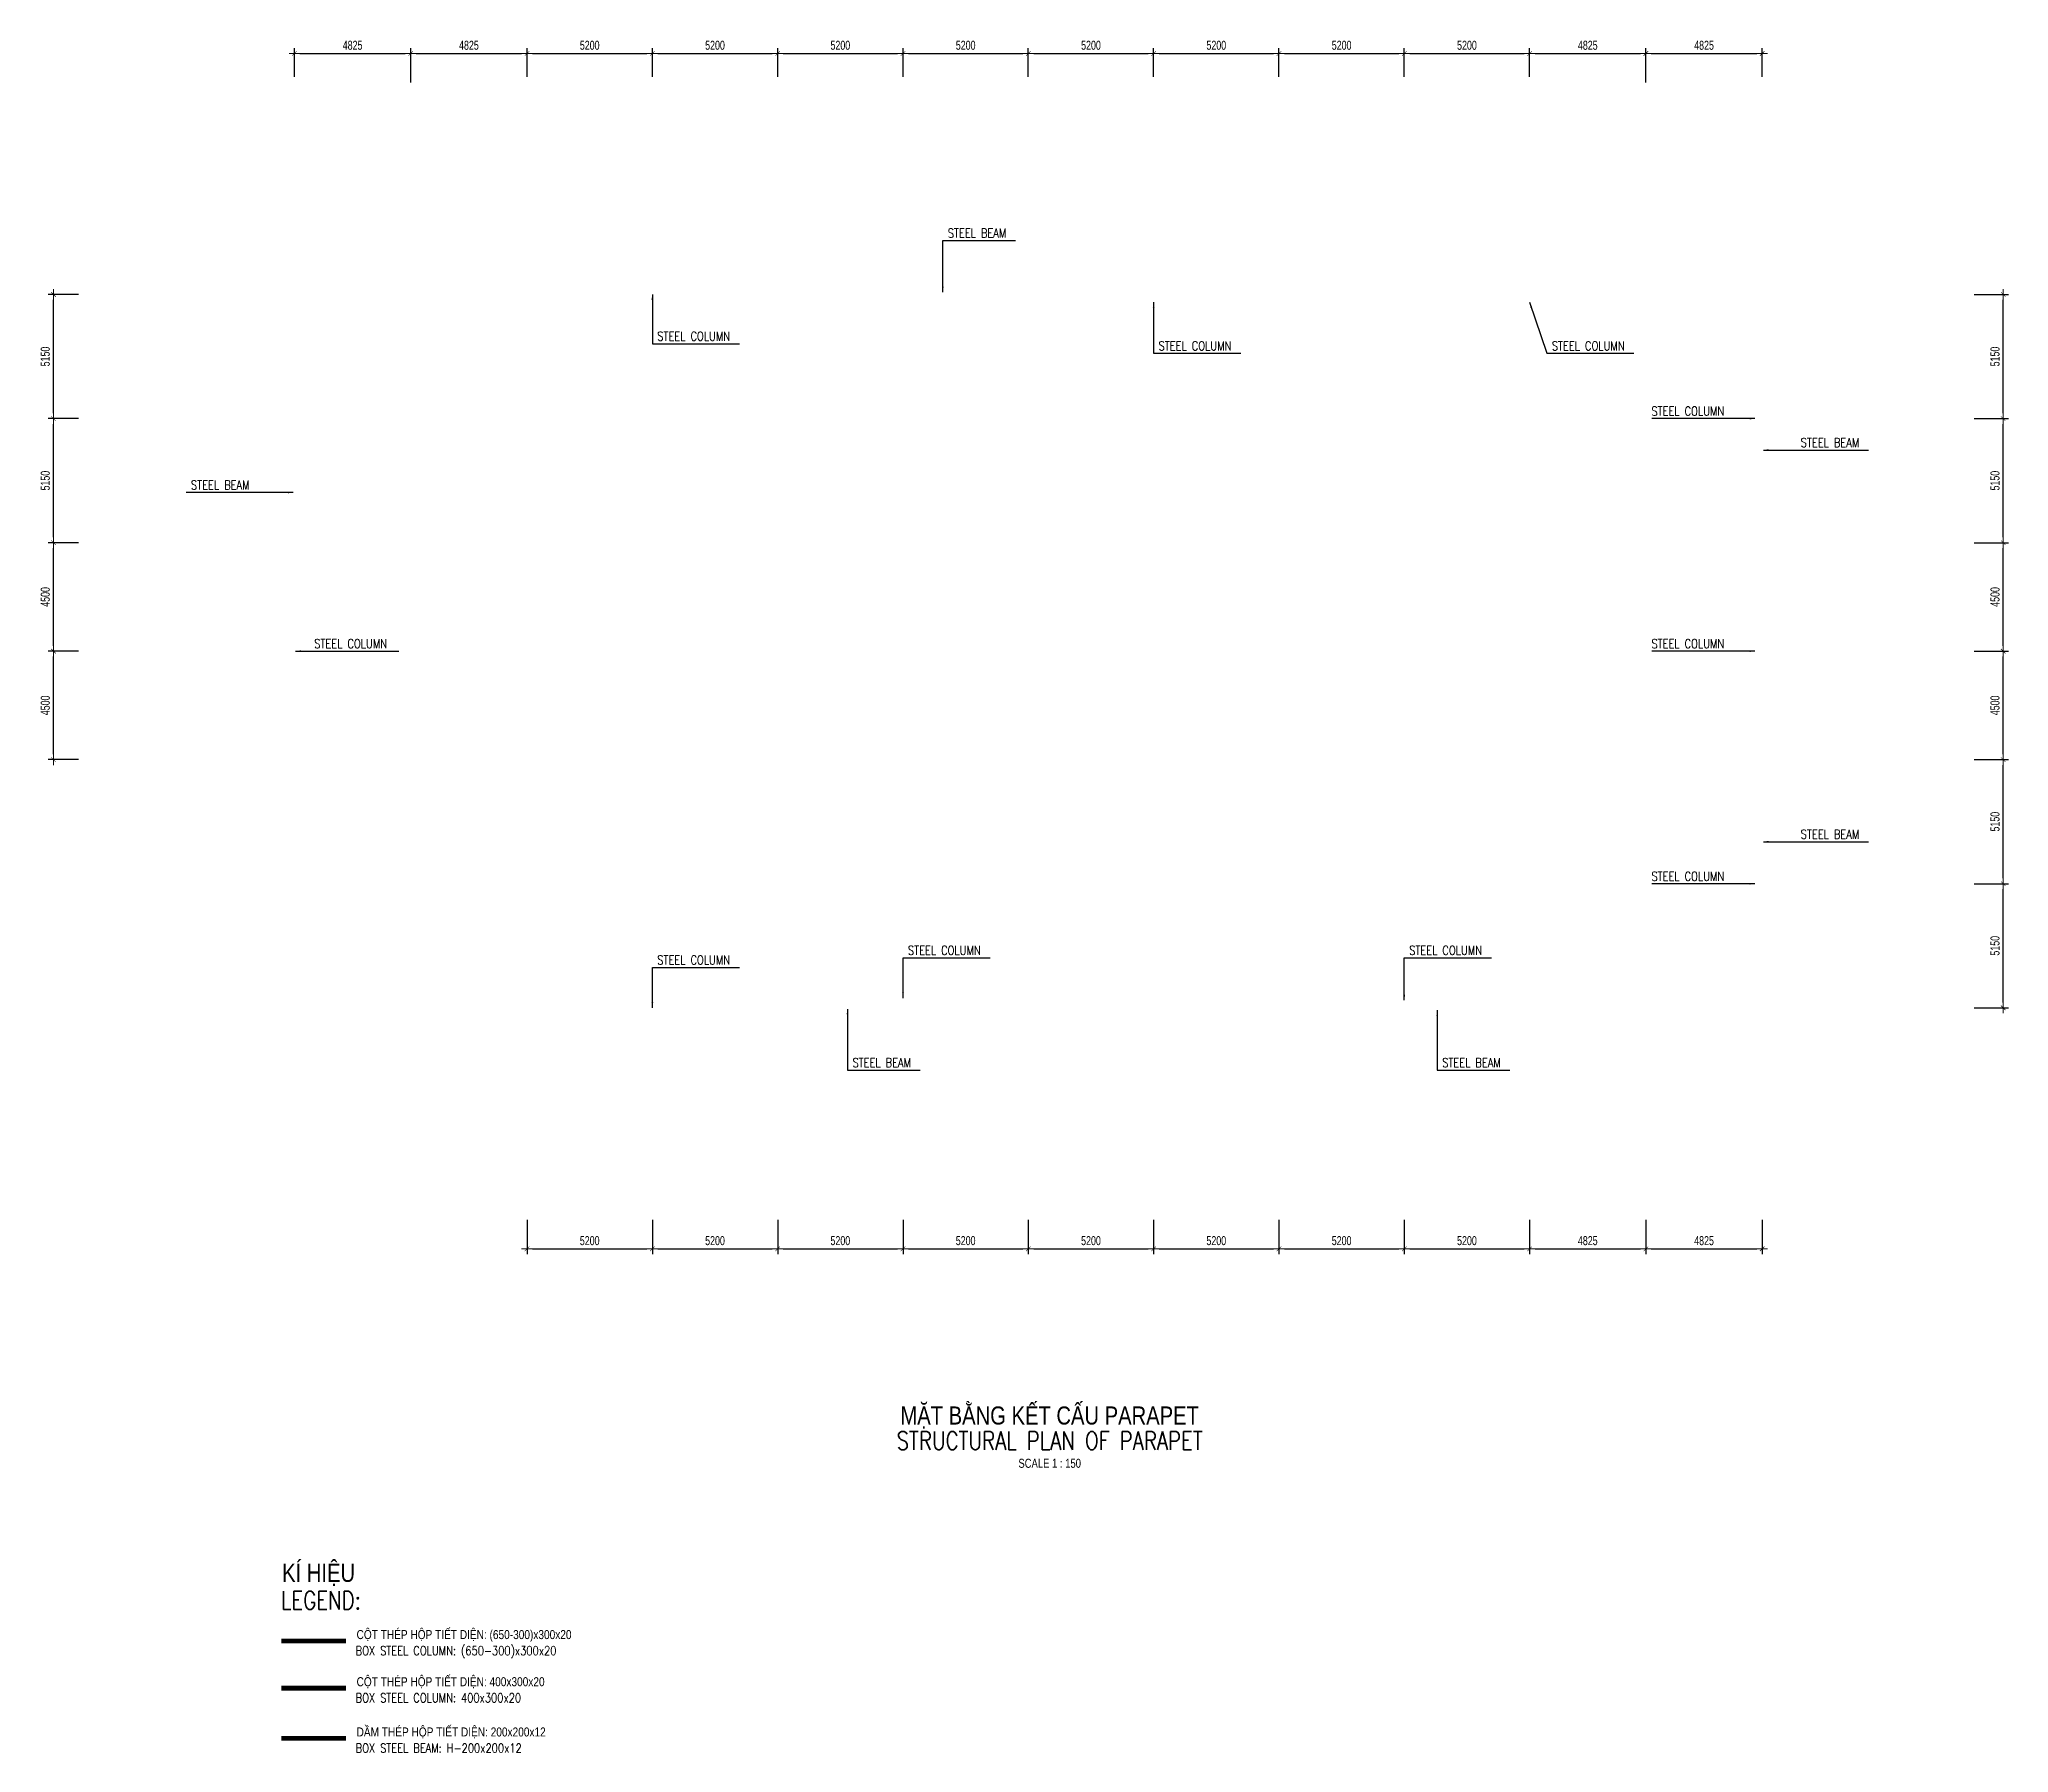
# Model space of a CAD drawing. Header units: millimetres. Extents: x 120116 to 201825, y -22003 to 49084.
import ezdxf
from ezdxf.enums import TextEntityAlignment as Align

# ---------------------------------------------------------------- set-up
doc = ezdxf.new("R2010")
doc.units = ezdxf.units.MM
doc.layers.get('Defpoints').update_dxf_attribs({"color": 151, "lineweight": 9})
for name, color, linetype, lineweight in [('NDC_S_ANNO', 7, 'Continuous', 20), ('NDC_S_DIM', 1, 'Continuous', 15), ('NDC_S_ENG TEXT', 2, 'Continuous', 20), ('NDC_S_ENG TITLE', 3, 'Continuous', 20), ('NDC_S_SLAB', 2, 'Continuous', 20), ('NDC_S_TEXT SYMBOL', 7, 'Continuous', 20), ('NDC_S_VN TEXT', 7, 'Continuous', 20), ('NDC_S_VN TITLE', 6, 'Continuous', 35), ('NDC_Table', 3, 'Continuous', 20)]:
    doc.layers.add(name, color=color, linetype=linetype, lineweight=lineweight)
doc.styles.add('$0$NDC_EN TXT', font='romans.shx', dxfattribs={"width": 0.8})
doc.styles.add('NDC_ANNO', font='', dxfattribs={"width": 0.8})
doc.styles.add('NDC_DIM', font='', dxfattribs={"width": 0.75})
doc.styles.add('NDC_EN TXT', font='romans.shx', dxfattribs={"width": 0.8})
doc.styles.add('NDC_VIE TXT', font='arial.ttf', dxfattribs={"width": 0.8})
doc.styles.get('NDC_ANNO').set_extended_font_data('Dotum')
doc.styles.get('NDC_DIM').set_extended_font_data('Dotum')
doc.dimstyles.new('NDC_dim_150', dxfattribs={"dimscale": 150, "dimtxt": 2.5, "dimasz": 1.5, "dimexe": 1.5, "dimexo": 2.5, "dimgap": 1, "dimtad": 1, "dimdec": 0, "dimzin": 0, "dimdsep": 46, "dimtxsty": 'NDC_DIM', "dimblk": 'DIMMARK', "dimcen": 0.09, "dimdle": 1.2, "dimclrd": 1, "dimclre": 1, "dimclrt": 3, "dimadec": 0, "dimazin": 0, "dimtfac": 1, "dimtdec": 0, "dimtix": 1, "dimtofl": 0, "dimtmove": 0, "dimatfit": 3, "dimfxl": 8, "dimfxlon": 1, "dimtolj": 1, "dimtzin": 0, "dimarcsym": 0})

msp = doc.modelspace()

# ---------------------------------------------------------------- texts
at = {"layer": 'NDC_S_ENG TEXT', "style": '$0$NDC_EN TXT', "width": 0.8}
for s, height, p in [('STEEL BEAM', 375, (157806.4, 40858.2)), ('STEEL COLUMN', 375, (145755, 36579.8)), ('STEEL COLUMN', 375, (166555, 36179.8)), ('STEEL COLUMN', 375, (182870.5, 36179.8)), ('STEEL COLUMN', 375, (187004.2, 33472.3)), ('STEEL BEAM', 375, (193199, 32167.2)), ('STEEL BEAM', 375, (126406.4, 30407.1)), ('STEEL COLUMN', 375, (131521.9, 23822.3)), ('STEEL COLUMN', 375, (187004.2, 23822.3)), ('STEEL BEAM', 375, (193199, 15915.6)), ('STEEL COLUMN', 375, (187004.2, 14172.3)), ('STEEL COLUMN', 375, (156155, 11096.3)), ('STEEL COLUMN', 375, (176955, 11096.3)), ('STEEL COLUMN', 375, (145755, 10696.3)), ('STEEL BEAM', 375, (153852.6, 6438.5)), ('STEEL BEAM', 375, (178324.4, 6438.5)), ('LEGEND:', 750, (130137.4, -16059.5)), ('BOX STEEL COLUMN: (650-300)x300x20', 375, (133239, -17961)), ('BOX STEEL COLUMN: 400x300x20', 375, (133239, -19917.3)), ('BOX STEEL BEAM: H-200x200x12', 375, (133239, -22002.7))]:
    msp.add_text(s, height=height, dxfattribs=at).set_placement(p)
at = {"layer": 'NDC_S_VN TEXT', "style": 'NDC_VIE TXT', "width": 0.8}
msp.add_text('KÍ HIỆU', height=750, dxfattribs=at).set_placement((130187.7, -14168.4), align=Align.TOP_LEFT)
for s, p in [('CỘT THÉP HỘP TIẾT DIỆN: (650-300)x300x20', (133277.3, -17292.2)), ('CỘT THÉP HỘP TIẾT DIỆN: 400x300x20', (133277.3, -19248.5)), ('DẦM THÉP HỘP TIẾT DIỆN: 200x200x12', (133277.3, -21333.9))]:
    msp.add_text(s, height=375, dxfattribs=at).set_placement(p)

# ---------------------------------------------------------------- blocks, each defined once
blk = doc.blocks.new('Drawing name_symbol')
at = {"layer": 'NDC_S_ENG TITLE', "style": 'NDC_EN TXT', "width": 0.8}
blk.add_attdef('SECTDET1', text='', height=5, dxfattribs=at).set_placement((0, 1.01), align=Align.CENTER)
at = {"layer": 'NDC_S_TEXT SYMBOL', "lineweight": 25, "style": 'NDC_ANNO', "width": 0.8}
blk.add_attdef('SSCALE', text='', height=2.5, dxfattribs=at).set_placement((0, -4), align=Align.CENTER)
at = {"layer": 'NDC_S_VN TITLE', "style": 'NDC_VIE TXT', "width": 0.8}
blk.add_attdef('SECTDET2', text='', height=5, dxfattribs=at).set_placement((0, 7.97), align=Align.CENTER)
blk = doc.blocks.new('DIMMARK')
at = {"layer": 'NDC_S_DIM', "color": 1}
blk.add_line((-1.5, 0), (1, 0), dxfattribs=at)
at = {"layer": 'NDC_S_DIM', "color": 2, "const_width": 0.1}
blk.add_lwpolyline([(-0.42, -0.42), (0.42, 0.42)], dxfattribs=at)
blk = doc.blocks.new('*D9')
at = {"layer": 'Defpoints', "color": 0, "ltscale": 100, "transparency": 16777216}
for p in [(140350, 759), (145550, 759), (145550, -1100)]:
    blk.add_point(p, dxfattribs=at)
at = {"layer": 'NDC_S_DIM', "color": 1, "lineweight": -2, "ltscale": 100, "transparency": 16777216}
for p, q in [((140350, 100), (140350, -1325)), ((145550, 100), (145550, -1325)), ((140575, -1100), (145325, -1100))]:
    blk.add_line(p, q, dxfattribs=at)
at = {"layer": 'NDC_S_DIM', "color": 1, "lineweight": -2, "ltscale": 100, "transparency": 16777216, "xscale": 225, "yscale": 225, "zscale": 225, "rotation": 180}
blk.add_blockref('DIMMARK', (140350, -1100), dxfattribs=at)
at = {"layer": 'NDC_S_DIM', "color": 1, "lineweight": -2, "ltscale": 100, "transparency": 16777216, "xscale": 225, "yscale": 225, "zscale": 225}
blk.add_blockref('DIMMARK', (145550, -1100), dxfattribs=at)
at = {"layer": 'NDC_S_DIM', "color": 3, "ltscale": 100, "transparency": 16777216, "insert": (142950, -762), "char_height": 375, "attachment_point": 5, "style": 'NDC_DIM'}
blk.add_mtext('\\A1;5200', dxfattribs=at)
blk = doc.blocks.new('*D10')
at = {"layer": 'Defpoints', "color": 0, "ltscale": 100, "transparency": 16777216}
for p in [(145550, 759), (150750, 759), (150750, -1100)]:
    blk.add_point(p, dxfattribs=at)
at = {"layer": 'NDC_S_DIM', "color": 1, "lineweight": -2, "ltscale": 100, "transparency": 16777216}
for p, q in [((145550, 100), (145550, -1325)), ((150750, 100), (150750, -1325)), ((145775, -1100), (150525, -1100))]:
    blk.add_line(p, q, dxfattribs=at)
at = {"layer": 'NDC_S_DIM', "color": 1, "lineweight": -2, "ltscale": 100, "transparency": 16777216, "xscale": 225, "yscale": 225, "zscale": 225, "rotation": 180}
blk.add_blockref('DIMMARK', (145550, -1100), dxfattribs=at)
at = {"layer": 'NDC_S_DIM', "color": 1, "lineweight": -2, "ltscale": 100, "transparency": 16777216, "xscale": 225, "yscale": 225, "zscale": 225}
blk.add_blockref('DIMMARK', (150750, -1100), dxfattribs=at)
at = {"layer": 'NDC_S_DIM', "color": 3, "ltscale": 100, "transparency": 16777216, "insert": (148150, -762), "char_height": 375, "attachment_point": 5, "style": 'NDC_DIM'}
blk.add_mtext('\\A1;5200', dxfattribs=at)
blk = doc.blocks.new('*D11')
at = {"layer": 'Defpoints', "color": 0, "ltscale": 100, "transparency": 16777216}
for p in [(150750, 759), (155950, 759), (155950, -1100)]:
    blk.add_point(p, dxfattribs=at)
at = {"layer": 'NDC_S_DIM', "color": 1, "lineweight": -2, "ltscale": 100, "transparency": 16777216}
for p, q in [((150750, 100), (150750, -1325)), ((155950, 100), (155950, -1325)), ((150975, -1100), (155725, -1100))]:
    blk.add_line(p, q, dxfattribs=at)
at = {"layer": 'NDC_S_DIM', "color": 1, "lineweight": -2, "ltscale": 100, "transparency": 16777216, "xscale": 225, "yscale": 225, "zscale": 225, "rotation": 180}
blk.add_blockref('DIMMARK', (150750, -1100), dxfattribs=at)
at = {"layer": 'NDC_S_DIM', "color": 1, "lineweight": -2, "ltscale": 100, "transparency": 16777216, "xscale": 225, "yscale": 225, "zscale": 225}
blk.add_blockref('DIMMARK', (155950, -1100), dxfattribs=at)
at = {"layer": 'NDC_S_DIM', "color": 3, "ltscale": 100, "transparency": 16777216, "insert": (153350, -762), "char_height": 375, "attachment_point": 5, "style": 'NDC_DIM'}
blk.add_mtext('\\A1;5200', dxfattribs=at)
blk = doc.blocks.new('*D12')
at = {"layer": 'Defpoints', "color": 0, "ltscale": 100, "transparency": 16777216}
for p in [(155950, 759), (161150, 759), (161150, -1100)]:
    blk.add_point(p, dxfattribs=at)
at = {"layer": 'NDC_S_DIM', "color": 1, "lineweight": -2, "ltscale": 100, "transparency": 16777216}
for p, q in [((155950, 100), (155950, -1325)), ((161150, 100), (161150, -1325)), ((156175, -1100), (160925, -1100))]:
    blk.add_line(p, q, dxfattribs=at)
at = {"layer": 'NDC_S_DIM', "color": 1, "lineweight": -2, "ltscale": 100, "transparency": 16777216, "xscale": 225, "yscale": 225, "zscale": 225, "rotation": 180}
blk.add_blockref('DIMMARK', (155950, -1100), dxfattribs=at)
at = {"layer": 'NDC_S_DIM', "color": 1, "lineweight": -2, "ltscale": 100, "transparency": 16777216, "xscale": 225, "yscale": 225, "zscale": 225}
blk.add_blockref('DIMMARK', (161150, -1100), dxfattribs=at)
at = {"layer": 'NDC_S_DIM', "color": 3, "ltscale": 100, "transparency": 16777216, "insert": (158550, -762), "char_height": 375, "attachment_point": 5, "style": 'NDC_DIM'}
blk.add_mtext('\\A1;5200', dxfattribs=at)
blk = doc.blocks.new('*D13')
at = {"layer": 'Defpoints', "color": 0, "ltscale": 100, "transparency": 16777216}
for p in [(161150, 759), (166350, 759), (166350, -1100)]:
    blk.add_point(p, dxfattribs=at)
at = {"layer": 'NDC_S_DIM', "color": 1, "lineweight": -2, "ltscale": 100, "transparency": 16777216}
for p, q in [((161150, 100), (161150, -1325)), ((166350, 100), (166350, -1325)), ((161375, -1100), (166125, -1100))]:
    blk.add_line(p, q, dxfattribs=at)
at = {"layer": 'NDC_S_DIM', "color": 1, "lineweight": -2, "ltscale": 100, "transparency": 16777216, "xscale": 225, "yscale": 225, "zscale": 225, "rotation": 180}
blk.add_blockref('DIMMARK', (161150, -1100), dxfattribs=at)
at = {"layer": 'NDC_S_DIM', "color": 1, "lineweight": -2, "ltscale": 100, "transparency": 16777216, "xscale": 225, "yscale": 225, "zscale": 225}
blk.add_blockref('DIMMARK', (166350, -1100), dxfattribs=at)
at = {"layer": 'NDC_S_DIM', "color": 3, "ltscale": 100, "transparency": 16777216, "insert": (163750, -762), "char_height": 375, "attachment_point": 5, "style": 'NDC_DIM'}
blk.add_mtext('\\A1;5200', dxfattribs=at)
blk = doc.blocks.new('*D14')
at = {"layer": 'Defpoints', "color": 0, "ltscale": 100, "transparency": 16777216}
for p in [(166350, 759), (171550, 759), (171550, -1100)]:
    blk.add_point(p, dxfattribs=at)
at = {"layer": 'NDC_S_DIM', "color": 1, "lineweight": -2, "ltscale": 100, "transparency": 16777216}
for p, q in [((166350, 100), (166350, -1325)), ((171550, 100), (171550, -1325)), ((166575, -1100), (171325, -1100))]:
    blk.add_line(p, q, dxfattribs=at)
at = {"layer": 'NDC_S_DIM', "color": 1, "lineweight": -2, "ltscale": 100, "transparency": 16777216, "xscale": 225, "yscale": 225, "zscale": 225, "rotation": 180}
blk.add_blockref('DIMMARK', (166350, -1100), dxfattribs=at)
at = {"layer": 'NDC_S_DIM', "color": 1, "lineweight": -2, "ltscale": 100, "transparency": 16777216, "xscale": 225, "yscale": 225, "zscale": 225}
blk.add_blockref('DIMMARK', (171550, -1100), dxfattribs=at)
at = {"layer": 'NDC_S_DIM', "color": 3, "ltscale": 100, "transparency": 16777216, "insert": (168950, -762), "char_height": 375, "attachment_point": 5, "style": 'NDC_DIM'}
blk.add_mtext('\\A1;5200', dxfattribs=at)
blk = doc.blocks.new('*D15')
at = {"layer": 'Defpoints', "color": 0, "ltscale": 100, "transparency": 16777216}
for p in [(171550, 759), (176750, 759), (176750, -1100)]:
    blk.add_point(p, dxfattribs=at)
at = {"layer": 'NDC_S_DIM', "color": 1, "lineweight": -2, "ltscale": 100, "transparency": 16777216}
for p, q in [((171550, 100), (171550, -1325)), ((176750, 100), (176750, -1325)), ((171775, -1100), (176525, -1100))]:
    blk.add_line(p, q, dxfattribs=at)
at = {"layer": 'NDC_S_DIM', "color": 1, "lineweight": -2, "ltscale": 100, "transparency": 16777216, "xscale": 225, "yscale": 225, "zscale": 225, "rotation": 180}
blk.add_blockref('DIMMARK', (171550, -1100), dxfattribs=at)
at = {"layer": 'NDC_S_DIM', "color": 1, "lineweight": -2, "ltscale": 100, "transparency": 16777216, "xscale": 225, "yscale": 225, "zscale": 225}
blk.add_blockref('DIMMARK', (176750, -1100), dxfattribs=at)
at = {"layer": 'NDC_S_DIM', "color": 3, "ltscale": 100, "transparency": 16777216, "insert": (174150, -762), "char_height": 375, "attachment_point": 5, "style": 'NDC_DIM'}
blk.add_mtext('\\A1;5200', dxfattribs=at)
blk = doc.blocks.new('*D16')
at = {"layer": 'Defpoints', "color": 0, "ltscale": 100, "transparency": 16777216}
for p in [(176750, 759), (181950, 759), (181950, -1100)]:
    blk.add_point(p, dxfattribs=at)
at = {"layer": 'NDC_S_DIM', "color": 1, "lineweight": -2, "ltscale": 100, "transparency": 16777216}
for p, q in [((176750, 100), (176750, -1325)), ((181950, 100), (181950, -1325)), ((176975, -1100), (181725, -1100))]:
    blk.add_line(p, q, dxfattribs=at)
at = {"layer": 'NDC_S_DIM', "color": 1, "lineweight": -2, "ltscale": 100, "transparency": 16777216, "xscale": 225, "yscale": 225, "zscale": 225, "rotation": 180}
blk.add_blockref('DIMMARK', (176750, -1100), dxfattribs=at)
at = {"layer": 'NDC_S_DIM', "color": 1, "lineweight": -2, "ltscale": 100, "transparency": 16777216, "xscale": 225, "yscale": 225, "zscale": 225}
blk.add_blockref('DIMMARK', (181950, -1100), dxfattribs=at)
at = {"layer": 'NDC_S_DIM', "color": 3, "ltscale": 100, "transparency": 16777216, "insert": (179350, -762), "char_height": 375, "attachment_point": 5, "style": 'NDC_DIM'}
blk.add_mtext('\\A1;5200', dxfattribs=at)
blk = doc.blocks.new('*D17')
at = {"layer": 'Defpoints', "color": 0, "ltscale": 100, "transparency": 16777216}
for p in [(186775, 9075), (181950, 759), (186775, -1100)]:
    blk.add_point(p, dxfattribs=at)
at = {"layer": 'NDC_S_DIM', "color": 1, "lineweight": -2, "ltscale": 100, "transparency": 16777216}
for p, q in [((181950, 100), (181950, -1325)), ((186775, 100), (186775, -1325)), ((182175, -1100), (186550, -1100))]:
    blk.add_line(p, q, dxfattribs=at)
at = {"layer": 'NDC_S_DIM', "color": 1, "lineweight": -2, "ltscale": 100, "transparency": 16777216, "xscale": 225, "yscale": 225, "zscale": 225, "rotation": 180}
blk.add_blockref('DIMMARK', (181950, -1100), dxfattribs=at)
at = {"layer": 'NDC_S_DIM', "color": 1, "lineweight": -2, "ltscale": 100, "transparency": 16777216, "xscale": 225, "yscale": 225, "zscale": 225}
blk.add_blockref('DIMMARK', (186775, -1100), dxfattribs=at)
at = {"layer": 'NDC_S_DIM', "color": 3, "ltscale": 100, "transparency": 16777216, "insert": (184363, -762), "char_height": 375, "attachment_point": 5, "style": 'NDC_DIM'}
blk.add_mtext('\\A1;4825', dxfattribs=at)
blk = doc.blocks.new('*D18')
at = {"layer": 'Defpoints', "color": 0, "ltscale": 100, "transparency": 16777216}
for p in [(186775, 9075), (191600, 759), (191600, -1100)]:
    blk.add_point(p, dxfattribs=at)
at = {"layer": 'NDC_S_DIM', "color": 1, "lineweight": -2, "ltscale": 100, "transparency": 16777216}
for p, q in [((186775, 100), (186775, -1325)), ((191600, 100), (191600, -1325)), ((187000, -1100), (191375, -1100))]:
    blk.add_line(p, q, dxfattribs=at)
at = {"layer": 'NDC_S_DIM', "color": 1, "lineweight": -2, "ltscale": 100, "transparency": 16777216, "xscale": 225, "yscale": 225, "zscale": 225, "rotation": 180}
blk.add_blockref('DIMMARK', (186775, -1100), dxfattribs=at)
at = {"layer": 'NDC_S_DIM', "color": 1, "lineweight": -2, "ltscale": 100, "transparency": 16777216, "xscale": 225, "yscale": 225, "zscale": 225}
blk.add_blockref('DIMMARK', (191600, -1100), dxfattribs=at)
at = {"layer": 'NDC_S_DIM', "color": 3, "ltscale": 100, "transparency": 16777216, "insert": (189188, -762), "char_height": 375, "attachment_point": 5, "style": 'NDC_DIM'}
blk.add_mtext('\\A1;4825', dxfattribs=at)
blk = doc.blocks.new('*D19')
at = {"layer": 'Defpoints', "color": 0, "ltscale": 100, "transparency": 16777216}
for p in [(198692, 14050), (201600, 14050), (198692, 8900)]:
    blk.add_point(p, dxfattribs=at)
at = {"layer": 'NDC_S_DIM', "color": 1, "lineweight": -2, "ltscale": 100, "transparency": 16777216}
for p, q in [((200400, 14050), (201825, 14050)), ((201600, 9125), (201600, 13825)), ((200400, 8900), (201825, 8900))]:
    blk.add_line(p, q, dxfattribs=at)
at = {"layer": 'NDC_S_DIM', "color": 1, "lineweight": -2, "ltscale": 100, "transparency": 16777216, "xscale": 225, "yscale": 225, "zscale": 225}
for p, rotation in [((201600, 14050), 90), ((201600, 8900), 270)]:
    blk.add_blockref('DIMMARK', p, dxfattribs=dict(at, rotation=rotation))
at = {"layer": 'NDC_S_DIM', "color": 3, "ltscale": 100, "transparency": 16777216, "insert": (201262, 11475), "char_height": 375, "attachment_point": 5, "rotation": 90, "style": 'NDC_DIM'}
blk.add_mtext('\\A1;5150', dxfattribs=at)
blk = doc.blocks.new('*D20')
at = {"layer": 'Defpoints', "color": 0, "ltscale": 100, "transparency": 16777216}
for p in [(198692, 19200), (201600, 19200), (198692, 14050)]:
    blk.add_point(p, dxfattribs=at)
at = {"layer": 'NDC_S_DIM', "color": 1, "lineweight": -2, "ltscale": 100, "transparency": 16777216}
for p, q in [((200400, 19200), (201825, 19200)), ((201600, 14275), (201600, 18975)), ((200400, 14050), (201825, 14050))]:
    blk.add_line(p, q, dxfattribs=at)
at = {"layer": 'NDC_S_DIM', "color": 1, "lineweight": -2, "ltscale": 100, "transparency": 16777216, "xscale": 225, "yscale": 225, "zscale": 225}
for p, rotation in [((201600, 19200), 90), ((201600, 14050), 270)]:
    blk.add_blockref('DIMMARK', p, dxfattribs=dict(at, rotation=rotation))
at = {"layer": 'NDC_S_DIM', "color": 3, "ltscale": 100, "transparency": 16777216, "insert": (201262, 16625), "char_height": 375, "attachment_point": 5, "rotation": 90, "style": 'NDC_DIM'}
blk.add_mtext('\\A1;5150', dxfattribs=at)
blk = doc.blocks.new('*D21')
at = {"layer": 'Defpoints', "color": 0, "ltscale": 100, "transparency": 16777216}
for p in [(198692, 23700), (201600, 23700), (198692, 19200)]:
    blk.add_point(p, dxfattribs=at)
at = {"layer": 'NDC_S_DIM', "color": 1, "lineweight": -2, "ltscale": 100, "transparency": 16777216}
for p, q in [((200400, 23700), (201825, 23700)), ((201600, 19425), (201600, 23475)), ((200400, 19200), (201825, 19200))]:
    blk.add_line(p, q, dxfattribs=at)
at = {"layer": 'NDC_S_DIM', "color": 1, "lineweight": -2, "ltscale": 100, "transparency": 16777216, "xscale": 225, "yscale": 225, "zscale": 225}
for p, rotation in [((201600, 23700), 90), ((201600, 19200), 270)]:
    blk.add_blockref('DIMMARK', p, dxfattribs=dict(at, rotation=rotation))
at = {"layer": 'NDC_S_DIM', "color": 3, "ltscale": 100, "transparency": 16777216, "insert": (201262, 21450), "char_height": 375, "attachment_point": 5, "rotation": 90, "style": 'NDC_DIM'}
blk.add_mtext('\\A1;4500', dxfattribs=at)
blk = doc.blocks.new('*D22')
at = {"layer": 'Defpoints', "color": 0, "ltscale": 100, "transparency": 16777216}
for p in [(198692, 28200), (201600, 28200), (198692, 23700)]:
    blk.add_point(p, dxfattribs=at)
at = {"layer": 'NDC_S_DIM', "color": 1, "lineweight": -2, "ltscale": 100, "transparency": 16777216}
for p, q in [((200400, 28200), (201825, 28200)), ((201600, 23925), (201600, 27975)), ((200400, 23700), (201825, 23700))]:
    blk.add_line(p, q, dxfattribs=at)
at = {"layer": 'NDC_S_DIM', "color": 1, "lineweight": -2, "ltscale": 100, "transparency": 16777216, "xscale": 225, "yscale": 225, "zscale": 225}
for p, rotation in [((201600, 28200), 90), ((201600, 23700), 270)]:
    blk.add_blockref('DIMMARK', p, dxfattribs=dict(at, rotation=rotation))
at = {"layer": 'NDC_S_DIM', "color": 3, "ltscale": 100, "transparency": 16777216, "insert": (201262, 25950), "char_height": 375, "attachment_point": 5, "rotation": 90, "style": 'NDC_DIM'}
blk.add_mtext('\\A1;4500', dxfattribs=at)
blk = doc.blocks.new('*D23')
at = {"layer": 'Defpoints', "color": 0, "ltscale": 100, "transparency": 16777216}
for p in [(198692, 33350), (201600, 33350), (198692, 28200)]:
    blk.add_point(p, dxfattribs=at)
at = {"layer": 'NDC_S_DIM', "color": 1, "lineweight": -2, "ltscale": 100, "transparency": 16777216}
for p, q in [((200400, 33350), (201825, 33350)), ((201600, 28425), (201600, 33125)), ((200400, 28200), (201825, 28200))]:
    blk.add_line(p, q, dxfattribs=at)
at = {"layer": 'NDC_S_DIM', "color": 1, "lineweight": -2, "ltscale": 100, "transparency": 16777216, "xscale": 225, "yscale": 225, "zscale": 225}
for p, rotation in [((201600, 33350), 90), ((201600, 28200), 270)]:
    blk.add_blockref('DIMMARK', p, dxfattribs=dict(at, rotation=rotation))
at = {"layer": 'NDC_S_DIM', "color": 3, "ltscale": 100, "transparency": 16777216, "insert": (201262, 30775), "char_height": 375, "attachment_point": 5, "rotation": 90, "style": 'NDC_DIM'}
blk.add_mtext('\\A1;5150', dxfattribs=at)
blk = doc.blocks.new('*D24')
at = {"layer": 'Defpoints', "color": 0, "ltscale": 100, "transparency": 16777216}
for p in [(198692, 38500), (201600, 38500), (198692, 33350)]:
    blk.add_point(p, dxfattribs=at)
at = {"layer": 'NDC_S_DIM', "color": 1, "lineweight": -2, "ltscale": 100, "transparency": 16777216}
for p, q in [((200400, 38500), (201825, 38500)), ((201600, 33575), (201600, 38275)), ((200400, 33350), (201825, 33350))]:
    blk.add_line(p, q, dxfattribs=at)
at = {"layer": 'NDC_S_DIM', "color": 1, "lineweight": -2, "ltscale": 100, "transparency": 16777216, "xscale": 225, "yscale": 225, "zscale": 225}
for p, rotation in [((201600, 38500), 90), ((201600, 33350), 270)]:
    blk.add_blockref('DIMMARK', p, dxfattribs=dict(at, rotation=rotation))
at = {"layer": 'NDC_S_DIM', "color": 3, "ltscale": 100, "transparency": 16777216, "insert": (201262, 35925), "char_height": 375, "attachment_point": 5, "rotation": 90, "style": 'NDC_DIM'}
blk.add_mtext('\\A1;5150', dxfattribs=at)
blk = doc.blocks.new('*D25')
at = {"layer": 'Defpoints', "color": 0, "ltscale": 100, "transparency": 16777216}
for p in [(135525, 48500), (130700, 47156), (135525, 38500)]:
    blk.add_point(p, dxfattribs=at)
at = {"layer": 'NDC_S_DIM', "color": 1, "lineweight": -2, "ltscale": 100, "transparency": 16777216}
for p, q in [((130700, 47531), (130700, 48725)), ((130925, 48500), (135300, 48500)), ((135525, 47300), (135525, 48725))]:
    blk.add_line(p, q, dxfattribs=at)
at = {"layer": 'NDC_S_DIM', "color": 1, "lineweight": -2, "ltscale": 100, "transparency": 16777216, "xscale": 225, "yscale": 225, "zscale": 225, "rotation": 180}
blk.add_blockref('DIMMARK', (130700, 48500), dxfattribs=at)
at = {"layer": 'NDC_S_DIM', "color": 1, "lineweight": -2, "ltscale": 100, "transparency": 16777216, "xscale": 225, "yscale": 225, "zscale": 225}
blk.add_blockref('DIMMARK', (135525, 48500), dxfattribs=at)
at = {"layer": 'NDC_S_DIM', "color": 3, "ltscale": 100, "transparency": 16777216, "insert": (133113, 48838), "char_height": 375, "attachment_point": 5, "style": 'NDC_DIM'}
blk.add_mtext('\\A1;4825', dxfattribs=at)
blk = doc.blocks.new('*D26')
at = {"layer": 'Defpoints', "color": 0, "ltscale": 100, "transparency": 16777216}
for p in [(140350, 48500), (140350, 47156), (135525, 38500)]:
    blk.add_point(p, dxfattribs=at)
at = {"layer": 'NDC_S_DIM', "color": 1, "lineweight": -2, "ltscale": 100, "transparency": 16777216}
for p, q in [((135525, 47300), (135525, 48725)), ((135750, 48500), (140125, 48500)), ((140350, 47531), (140350, 48725))]:
    blk.add_line(p, q, dxfattribs=at)
at = {"layer": 'NDC_S_DIM', "color": 1, "lineweight": -2, "ltscale": 100, "transparency": 16777216, "xscale": 225, "yscale": 225, "zscale": 225, "rotation": 180}
blk.add_blockref('DIMMARK', (135525, 48500), dxfattribs=at)
at = {"layer": 'NDC_S_DIM', "color": 1, "lineweight": -2, "ltscale": 100, "transparency": 16777216, "xscale": 225, "yscale": 225, "zscale": 225}
blk.add_blockref('DIMMARK', (140350, 48500), dxfattribs=at)
at = {"layer": 'NDC_S_DIM', "color": 3, "ltscale": 100, "transparency": 16777216, "insert": (137938, 48838), "char_height": 375, "attachment_point": 5, "style": 'NDC_DIM'}
blk.add_mtext('\\A1;4825', dxfattribs=at)
blk = doc.blocks.new('*D27')
at = {"layer": 'Defpoints', "color": 0, "ltscale": 100, "transparency": 16777216}
for p in [(145550, 48500), (140350, 47156), (145550, 47156)]:
    blk.add_point(p, dxfattribs=at)
at = {"layer": 'NDC_S_DIM', "color": 1, "lineweight": -2, "ltscale": 100, "transparency": 16777216}
for p, q in [((140350, 47531), (140350, 48725)), ((140575, 48500), (145325, 48500)), ((145550, 47531), (145550, 48725))]:
    blk.add_line(p, q, dxfattribs=at)
at = {"layer": 'NDC_S_DIM', "color": 1, "lineweight": -2, "ltscale": 100, "transparency": 16777216, "xscale": 225, "yscale": 225, "zscale": 225, "rotation": 180}
blk.add_blockref('DIMMARK', (140350, 48500), dxfattribs=at)
at = {"layer": 'NDC_S_DIM', "color": 1, "lineweight": -2, "ltscale": 100, "transparency": 16777216, "xscale": 225, "yscale": 225, "zscale": 225}
blk.add_blockref('DIMMARK', (145550, 48500), dxfattribs=at)
at = {"layer": 'NDC_S_DIM', "color": 3, "ltscale": 100, "transparency": 16777216, "insert": (142950, 48838), "char_height": 375, "attachment_point": 5, "style": 'NDC_DIM'}
blk.add_mtext('\\A1;5200', dxfattribs=at)
blk = doc.blocks.new('*D28')
at = {"layer": 'Defpoints', "color": 0, "ltscale": 100, "transparency": 16777216}
for p in [(150750, 48500), (145550, 47156), (150750, 47156)]:
    blk.add_point(p, dxfattribs=at)
at = {"layer": 'NDC_S_DIM', "color": 1, "lineweight": -2, "ltscale": 100, "transparency": 16777216}
for p, q in [((145550, 47531), (145550, 48725)), ((145775, 48500), (150525, 48500)), ((150750, 47531), (150750, 48725))]:
    blk.add_line(p, q, dxfattribs=at)
at = {"layer": 'NDC_S_DIM', "color": 1, "lineweight": -2, "ltscale": 100, "transparency": 16777216, "xscale": 225, "yscale": 225, "zscale": 225, "rotation": 180}
blk.add_blockref('DIMMARK', (145550, 48500), dxfattribs=at)
at = {"layer": 'NDC_S_DIM', "color": 1, "lineweight": -2, "ltscale": 100, "transparency": 16777216, "xscale": 225, "yscale": 225, "zscale": 225}
blk.add_blockref('DIMMARK', (150750, 48500), dxfattribs=at)
at = {"layer": 'NDC_S_DIM', "color": 3, "ltscale": 100, "transparency": 16777216, "insert": (148150, 48838), "char_height": 375, "attachment_point": 5, "style": 'NDC_DIM'}
blk.add_mtext('\\A1;5200', dxfattribs=at)
blk = doc.blocks.new('*D29')
at = {"layer": 'Defpoints', "color": 0, "ltscale": 100, "transparency": 16777216}
for p in [(155950, 48500), (150750, 47156), (155950, 47156)]:
    blk.add_point(p, dxfattribs=at)
at = {"layer": 'NDC_S_DIM', "color": 1, "lineweight": -2, "ltscale": 100, "transparency": 16777216}
for p, q in [((150750, 47531), (150750, 48725)), ((150975, 48500), (155725, 48500)), ((155950, 47531), (155950, 48725))]:
    blk.add_line(p, q, dxfattribs=at)
at = {"layer": 'NDC_S_DIM', "color": 1, "lineweight": -2, "ltscale": 100, "transparency": 16777216, "xscale": 225, "yscale": 225, "zscale": 225, "rotation": 180}
blk.add_blockref('DIMMARK', (150750, 48500), dxfattribs=at)
at = {"layer": 'NDC_S_DIM', "color": 1, "lineweight": -2, "ltscale": 100, "transparency": 16777216, "xscale": 225, "yscale": 225, "zscale": 225}
blk.add_blockref('DIMMARK', (155950, 48500), dxfattribs=at)
at = {"layer": 'NDC_S_DIM', "color": 3, "ltscale": 100, "transparency": 16777216, "insert": (153350, 48838), "char_height": 375, "attachment_point": 5, "style": 'NDC_DIM'}
blk.add_mtext('\\A1;5200', dxfattribs=at)
blk = doc.blocks.new('*D30')
at = {"layer": 'Defpoints', "color": 0, "ltscale": 100, "transparency": 16777216}
for p in [(161150, 48500), (155950, 47156), (161150, 47156)]:
    blk.add_point(p, dxfattribs=at)
at = {"layer": 'NDC_S_DIM', "color": 1, "lineweight": -2, "ltscale": 100, "transparency": 16777216}
for p, q in [((155950, 47531), (155950, 48725)), ((156175, 48500), (160925, 48500)), ((161150, 47531), (161150, 48725))]:
    blk.add_line(p, q, dxfattribs=at)
at = {"layer": 'NDC_S_DIM', "color": 1, "lineweight": -2, "ltscale": 100, "transparency": 16777216, "xscale": 225, "yscale": 225, "zscale": 225, "rotation": 180}
blk.add_blockref('DIMMARK', (155950, 48500), dxfattribs=at)
at = {"layer": 'NDC_S_DIM', "color": 1, "lineweight": -2, "ltscale": 100, "transparency": 16777216, "xscale": 225, "yscale": 225, "zscale": 225}
blk.add_blockref('DIMMARK', (161150, 48500), dxfattribs=at)
at = {"layer": 'NDC_S_DIM', "color": 3, "ltscale": 100, "transparency": 16777216, "insert": (158550, 48838), "char_height": 375, "attachment_point": 5, "style": 'NDC_DIM'}
blk.add_mtext('\\A1;5200', dxfattribs=at)
blk = doc.blocks.new('*D31')
at = {"layer": 'Defpoints', "color": 0, "ltscale": 100, "transparency": 16777216}
for p in [(166350, 48500), (161150, 47156), (166350, 47156)]:
    blk.add_point(p, dxfattribs=at)
at = {"layer": 'NDC_S_DIM', "color": 1, "lineweight": -2, "ltscale": 100, "transparency": 16777216}
for p, q in [((161150, 47531), (161150, 48725)), ((161375, 48500), (166125, 48500)), ((166350, 47531), (166350, 48725))]:
    blk.add_line(p, q, dxfattribs=at)
at = {"layer": 'NDC_S_DIM', "color": 1, "lineweight": -2, "ltscale": 100, "transparency": 16777216, "xscale": 225, "yscale": 225, "zscale": 225, "rotation": 180}
blk.add_blockref('DIMMARK', (161150, 48500), dxfattribs=at)
at = {"layer": 'NDC_S_DIM', "color": 1, "lineweight": -2, "ltscale": 100, "transparency": 16777216, "xscale": 225, "yscale": 225, "zscale": 225}
blk.add_blockref('DIMMARK', (166350, 48500), dxfattribs=at)
at = {"layer": 'NDC_S_DIM', "color": 3, "ltscale": 100, "transparency": 16777216, "insert": (163750, 48838), "char_height": 375, "attachment_point": 5, "style": 'NDC_DIM'}
blk.add_mtext('\\A1;5200', dxfattribs=at)
blk = doc.blocks.new('*D32')
at = {"layer": 'Defpoints', "color": 0, "ltscale": 100, "transparency": 16777216}
for p in [(171550, 48500), (166350, 47156), (171550, 47156)]:
    blk.add_point(p, dxfattribs=at)
at = {"layer": 'NDC_S_DIM', "color": 1, "lineweight": -2, "ltscale": 100, "transparency": 16777216}
for p, q in [((166350, 47531), (166350, 48725)), ((166575, 48500), (171325, 48500)), ((171550, 47531), (171550, 48725))]:
    blk.add_line(p, q, dxfattribs=at)
at = {"layer": 'NDC_S_DIM', "color": 1, "lineweight": -2, "ltscale": 100, "transparency": 16777216, "xscale": 225, "yscale": 225, "zscale": 225, "rotation": 180}
blk.add_blockref('DIMMARK', (166350, 48500), dxfattribs=at)
at = {"layer": 'NDC_S_DIM', "color": 1, "lineweight": -2, "ltscale": 100, "transparency": 16777216, "xscale": 225, "yscale": 225, "zscale": 225}
blk.add_blockref('DIMMARK', (171550, 48500), dxfattribs=at)
at = {"layer": 'NDC_S_DIM', "color": 3, "ltscale": 100, "transparency": 16777216, "insert": (168950, 48838), "char_height": 375, "attachment_point": 5, "style": 'NDC_DIM'}
blk.add_mtext('\\A1;5200', dxfattribs=at)
blk = doc.blocks.new('*D33')
at = {"layer": 'Defpoints', "color": 0, "ltscale": 100, "transparency": 16777216}
for p in [(176750, 48500), (171550, 47156), (176750, 47156)]:
    blk.add_point(p, dxfattribs=at)
at = {"layer": 'NDC_S_DIM', "color": 1, "lineweight": -2, "ltscale": 100, "transparency": 16777216}
for p, q in [((171550, 47531), (171550, 48725)), ((171775, 48500), (176525, 48500)), ((176750, 47531), (176750, 48725))]:
    blk.add_line(p, q, dxfattribs=at)
at = {"layer": 'NDC_S_DIM', "color": 1, "lineweight": -2, "ltscale": 100, "transparency": 16777216, "xscale": 225, "yscale": 225, "zscale": 225, "rotation": 180}
blk.add_blockref('DIMMARK', (171550, 48500), dxfattribs=at)
at = {"layer": 'NDC_S_DIM', "color": 1, "lineweight": -2, "ltscale": 100, "transparency": 16777216, "xscale": 225, "yscale": 225, "zscale": 225}
blk.add_blockref('DIMMARK', (176750, 48500), dxfattribs=at)
at = {"layer": 'NDC_S_DIM', "color": 3, "ltscale": 100, "transparency": 16777216, "insert": (174150, 48838), "char_height": 375, "attachment_point": 5, "style": 'NDC_DIM'}
blk.add_mtext('\\A1;5200', dxfattribs=at)
blk = doc.blocks.new('*D34')
at = {"layer": 'Defpoints', "color": 0, "ltscale": 100, "transparency": 16777216}
for p in [(181950, 48500), (176750, 47156), (181950, 47156)]:
    blk.add_point(p, dxfattribs=at)
at = {"layer": 'NDC_S_DIM', "color": 1, "lineweight": -2, "ltscale": 100, "transparency": 16777216}
for p, q in [((176750, 47531), (176750, 48725)), ((176975, 48500), (181725, 48500)), ((181950, 47531), (181950, 48725))]:
    blk.add_line(p, q, dxfattribs=at)
at = {"layer": 'NDC_S_DIM', "color": 1, "lineweight": -2, "ltscale": 100, "transparency": 16777216, "xscale": 225, "yscale": 225, "zscale": 225, "rotation": 180}
blk.add_blockref('DIMMARK', (176750, 48500), dxfattribs=at)
at = {"layer": 'NDC_S_DIM', "color": 1, "lineweight": -2, "ltscale": 100, "transparency": 16777216, "xscale": 225, "yscale": 225, "zscale": 225}
blk.add_blockref('DIMMARK', (181950, 48500), dxfattribs=at)
at = {"layer": 'NDC_S_DIM', "color": 3, "ltscale": 100, "transparency": 16777216, "insert": (179350, 48838), "char_height": 375, "attachment_point": 5, "style": 'NDC_DIM'}
blk.add_mtext('\\A1;5200', dxfattribs=at)
blk = doc.blocks.new('*D35')
at = {"layer": 'Defpoints', "color": 0, "ltscale": 100, "transparency": 16777216}
for p in [(186775, 48500), (181950, 47156), (186775, 38325)]:
    blk.add_point(p, dxfattribs=at)
at = {"layer": 'NDC_S_DIM', "color": 1, "lineweight": -2, "ltscale": 100, "transparency": 16777216}
for p, q in [((181950, 47531), (181950, 48725)), ((182175, 48500), (186550, 48500)), ((186775, 47300), (186775, 48725))]:
    blk.add_line(p, q, dxfattribs=at)
at = {"layer": 'NDC_S_DIM', "color": 1, "lineweight": -2, "ltscale": 100, "transparency": 16777216, "xscale": 225, "yscale": 225, "zscale": 225, "rotation": 180}
blk.add_blockref('DIMMARK', (181950, 48500), dxfattribs=at)
at = {"layer": 'NDC_S_DIM', "color": 1, "lineweight": -2, "ltscale": 100, "transparency": 16777216, "xscale": 225, "yscale": 225, "zscale": 225}
blk.add_blockref('DIMMARK', (186775, 48500), dxfattribs=at)
at = {"layer": 'NDC_S_DIM', "color": 3, "ltscale": 100, "transparency": 16777216, "insert": (184363, 48838), "char_height": 375, "attachment_point": 5, "style": 'NDC_DIM'}
blk.add_mtext('\\A1;4825', dxfattribs=at)
blk = doc.blocks.new('*D36')
at = {"layer": 'Defpoints', "color": 0, "ltscale": 100, "transparency": 16777216}
for p in [(191600, 48500), (191600, 47156), (186775, 38325)]:
    blk.add_point(p, dxfattribs=at)
at = {"layer": 'NDC_S_DIM', "color": 1, "lineweight": -2, "ltscale": 100, "transparency": 16777216}
for p, q in [((186775, 47300), (186775, 48725)), ((187000, 48500), (191375, 48500)), ((191600, 47531), (191600, 48725))]:
    blk.add_line(p, q, dxfattribs=at)
at = {"layer": 'NDC_S_DIM', "color": 1, "lineweight": -2, "ltscale": 100, "transparency": 16777216, "xscale": 225, "yscale": 225, "zscale": 225, "rotation": 180}
blk.add_blockref('DIMMARK', (186775, 48500), dxfattribs=at)
at = {"layer": 'NDC_S_DIM', "color": 1, "lineweight": -2, "ltscale": 100, "transparency": 16777216, "xscale": 225, "yscale": 225, "zscale": 225}
blk.add_blockref('DIMMARK', (191600, 48500), dxfattribs=at)
at = {"layer": 'NDC_S_DIM', "color": 3, "ltscale": 100, "transparency": 16777216, "insert": (189188, 48838), "char_height": 375, "attachment_point": 5, "style": 'NDC_DIM'}
blk.add_mtext('\\A1;4825', dxfattribs=at)
blk = doc.blocks.new('*D37')
at = {"layer": 'Defpoints', "color": 0, "ltscale": 100, "transparency": 16777216}
for p in [(120700, 23700), (122114, 23700), (122114, 19200)]:
    blk.add_point(p, dxfattribs=at)
at = {"layer": 'NDC_S_DIM', "color": 1, "lineweight": -2, "ltscale": 100, "transparency": 16777216}
for p, q in [((121739, 23700), (120475, 23700)), ((120700, 19425), (120700, 23475)), ((121739, 19200), (120475, 19200))]:
    blk.add_line(p, q, dxfattribs=at)
at = {"layer": 'NDC_S_DIM', "color": 1, "lineweight": -2, "ltscale": 100, "transparency": 16777216, "xscale": 225, "yscale": 225, "zscale": 225}
for p, rotation in [((120700, 23700), 90), ((120700, 19200), 270)]:
    blk.add_blockref('DIMMARK', p, dxfattribs=dict(at, rotation=rotation))
at = {"layer": 'NDC_S_DIM', "color": 3, "ltscale": 100, "transparency": 16777216, "insert": (120362, 21450), "char_height": 375, "attachment_point": 5, "rotation": 90, "style": 'NDC_DIM'}
blk.add_mtext('\\A1;4500', dxfattribs=at)
blk = doc.blocks.new('*D38')
at = {"layer": 'Defpoints', "color": 0, "ltscale": 100, "transparency": 16777216}
for p in [(120700, 28200), (122114, 28200), (122114, 23700)]:
    blk.add_point(p, dxfattribs=at)
at = {"layer": 'NDC_S_DIM', "color": 1, "lineweight": -2, "ltscale": 100, "transparency": 16777216}
for p, q in [((121739, 28200), (120475, 28200)), ((120700, 23925), (120700, 27975)), ((121739, 23700), (120475, 23700))]:
    blk.add_line(p, q, dxfattribs=at)
at = {"layer": 'NDC_S_DIM', "color": 1, "lineweight": -2, "ltscale": 100, "transparency": 16777216, "xscale": 225, "yscale": 225, "zscale": 225}
for p, rotation in [((120700, 28200), 90), ((120700, 23700), 270)]:
    blk.add_blockref('DIMMARK', p, dxfattribs=dict(at, rotation=rotation))
at = {"layer": 'NDC_S_DIM', "color": 3, "ltscale": 100, "transparency": 16777216, "insert": (120362, 25950), "char_height": 375, "attachment_point": 5, "rotation": 90, "style": 'NDC_DIM'}
blk.add_mtext('\\A1;4500', dxfattribs=at)
blk = doc.blocks.new('*D39')
at = {"layer": 'Defpoints', "color": 0, "ltscale": 100, "transparency": 16777216}
for p in [(120700, 33350), (122114, 33350), (122114, 28200)]:
    blk.add_point(p, dxfattribs=at)
at = {"layer": 'NDC_S_DIM', "color": 1, "lineweight": -2, "ltscale": 100, "transparency": 16777216}
for p, q in [((121739, 33350), (120475, 33350)), ((120700, 28425), (120700, 33125)), ((121739, 28200), (120475, 28200))]:
    blk.add_line(p, q, dxfattribs=at)
at = {"layer": 'NDC_S_DIM', "color": 1, "lineweight": -2, "ltscale": 100, "transparency": 16777216, "xscale": 225, "yscale": 225, "zscale": 225}
for p, rotation in [((120700, 33350), 90), ((120700, 28200), 270)]:
    blk.add_blockref('DIMMARK', p, dxfattribs=dict(at, rotation=rotation))
at = {"layer": 'NDC_S_DIM', "color": 3, "ltscale": 100, "transparency": 16777216, "insert": (120362, 30775), "char_height": 375, "attachment_point": 5, "rotation": 90, "style": 'NDC_DIM'}
blk.add_mtext('\\A1;5150', dxfattribs=at)
blk = doc.blocks.new('*D40')
at = {"layer": 'Defpoints', "color": 0, "ltscale": 100, "transparency": 16777216}
for p in [(120700, 38500), (122114, 38500), (122114, 33350)]:
    blk.add_point(p, dxfattribs=at)
at = {"layer": 'NDC_S_DIM', "color": 1, "lineweight": -2, "ltscale": 100, "transparency": 16777216}
for p, q in [((121739, 38500), (120475, 38500)), ((120700, 33575), (120700, 38275)), ((121739, 33350), (120475, 33350))]:
    blk.add_line(p, q, dxfattribs=at)
at = {"layer": 'NDC_S_DIM', "color": 1, "lineweight": -2, "ltscale": 100, "transparency": 16777216, "xscale": 225, "yscale": 225, "zscale": 225}
for p, rotation in [((120700, 38500), 90), ((120700, 33350), 270)]:
    blk.add_blockref('DIMMARK', p, dxfattribs=dict(at, rotation=rotation))
at = {"layer": 'NDC_S_DIM', "color": 3, "ltscale": 100, "transparency": 16777216, "insert": (120362, 35925), "char_height": 375, "attachment_point": 5, "rotation": 90, "style": 'NDC_DIM'}
blk.add_mtext('\\A1;5150', dxfattribs=at)

# ---------------------------------------------------------------- dimensions: what is measured, and where the dimension line sits
at = {"layer": 'NDC_S_DIM', "ltscale": 100}
dim = msp.add_linear_dim(base=(135525, 48500), p1=(130700, 47155.6), p2=(135525, 38500), dimstyle='NDC_dim_150', dxfattribs=at)
dim.commit()
dim.dimension.update_dxf_attribs({"geometry": '*D25', "text_midpoint": (133112.5, 48837.8)})
for base, p1, p2, picture, middle in [((140350, 48500), (135525, 38500), (140350, 47155.6), '*D26', (137937.5, 48837.8)), ((145550, 48500), (140350, 47155.6), (145550, 47155.6), '*D27', (142950, 48837.8)), ((150750, 48500), (145550, 47155.6), (150750, 47155.6), '*D28', (148150, 48837.8)), ((155950, 48500), (150750, 47155.6), (155950, 47155.6), '*D29', (153350, 48837.8)), ((161150, 48500), (155950, 47155.6), (161150, 47155.6), '*D30', (158550, 48837.8)), ((166350, 48500), (161150, 47155.6), (166350, 47155.6), '*D31', (163750, 48837.8)), ((171550, 48500), (166350, 47155.6), (171550, 47155.6), '*D32', (168950, 48837.8)), ((176750, 48500), (171550, 47155.6), (176750, 47155.6), '*D33', (174150, 48837.8)), ((181950, 48500), (176750, 47155.6), (181950, 47155.6), '*D34', (179350, 48837.8)), ((186775, 48500), (181950, 47155.6), (186775, 38325), '*D35', (184362.5, 48837.8)), ((191600, 48500), (186775, 38325), (191600, 47155.6), '*D36', (189187.5, 48837.8)), ((186775, -1100), (181950, 758.7), (186775, 9075), '*D17', (184362.5, -762.2)), ((191600, -1100), (186775, 9075), (191600, 758.7), '*D18', (189187.5, -762.2)), ((145550, -1100), (140350, 758.7), (145550, 758.7), '*D9', (142950, -762.2)), ((150750, -1100), (145550, 758.7), (150750, 758.7), '*D10', (148150, -762.2)), ((155950, -1100), (150750, 758.7), (155950, 758.7), '*D11', (153350, -762.2)), ((161150, -1100), (155950, 758.7), (161150, 758.7), '*D12', (158550, -762.2)), ((166350, -1100), (161150, 758.7), (166350, 758.7), '*D13', (163750, -762.2)), ((171550, -1100), (166350, 758.7), (171550, 758.7), '*D14', (168950, -762.2)), ((176750, -1100), (171550, 758.7), (176750, 758.7), '*D15', (174150, -762.2)), ((181950, -1100), (176750, 758.7), (181950, 758.7), '*D16', (179350, -762.2))]:
    dim = msp.add_linear_dim(base=base, p1=p1, p2=p2, dimstyle='NDC_dim_150', override={"dimtmove": 1}, dxfattribs=at)
    dim.commit()
    dim.dimension.update_dxf_attribs({"geometry": picture, "text_midpoint": middle})
for base, p1, p2, picture, middle in [((120700, 38500), (122113.7, 33350), (122113.7, 38500), '*D40', (120362.2, 35925)), ((201600, 38500), (198691.6, 33350), (198691.6, 38500), '*D24', (201262.2, 35925)), ((120700, 33350), (122113.7, 28200), (122113.7, 33350), '*D39', (120362.2, 30775)), ((201600, 33350), (198691.6, 28200), (198691.6, 33350), '*D23', (201262.2, 30775)), ((120700, 28200), (122113.7, 23700), (122113.7, 28200), '*D38', (120362.2, 25950)), ((201600, 28200), (198691.6, 23700), (198691.6, 28200), '*D22', (201262.2, 25950)), ((120700, 23700), (122113.7, 19200), (122113.7, 23700), '*D37', (120362.2, 21450)), ((201600, 23700), (198691.6, 19200), (198691.6, 23700), '*D21', (201262.2, 21450)), ((201600, 19200), (198691.6, 14050), (198691.6, 19200), '*D20', (201262.2, 16625))]:
    dim = msp.add_linear_dim(base=base, p1=p1, p2=p2, angle=90, dimstyle='NDC_dim_150', override={"dimtmove": 1}, dxfattribs=at)
    dim.commit()
    dim.dimension.update_dxf_attribs({"geometry": picture, "text_midpoint": middle})
dim = msp.add_linear_dim(base=(201600, 14050), p1=(198691.6, 8900), p2=(198691.6, 14050), angle=90, dimstyle='NDC_dim_150', dxfattribs=at)
dim.commit()
dim.dimension.update_dxf_attribs({"geometry": '*D19', "text_midpoint": (201262.2, 11475)})

# ---------------------------------------------------------------- linework, layer by layer
at = {"layer": 'NDC_S_SLAB', "ltscale": 100, "const_width": 200}
msp.add_lwpolyline([(130160.3, -21413.6), (132837.6, -21413.6)], dxfattribs=at)
at = {"layer": 'NDC_Table', "ltscale": 100, "const_width": 200}
for points in [[(130160.3, -17371.8), (132837.6, -17371.8)], [(130160.3, -19328.2), (132837.6, -19328.2)]]:
    msp.add_lwpolyline(points, dxfattribs=at)

# ---------------------------------------------------------------- block references
at = {"layer": 'NDC_S_ANNO', "xscale": 150, "yscale": 150, "zscale": 150}
msp.add_blockref('Drawing name_symbol', (162036.3, -9585.1), dxfattribs=at).add_auto_attribs({'SECTDET1': 'STRUCTURAL PLAN OF PARAPET', 'SECTDET2': 'MẶT BẰNG KẾT CẤU PARAPET', 'SSCALE': 'SCALE 1 : 150'})

msp.set_redraw_order([(e.dxf.handle, doc.entitydb.next_handle()) for e in msp.query("TEXT MTEXT ATTDEF DIMENSION ARC_DIMENSION")])  # texts and dimensions are drawn at this point

# ---------------------------------------------------------------- leaders
at = {"layer": 'NDC_S_DIM', "ltscale": 100}
for points in [[(157601.4, 38600), (157601.4, 40736), (160612, 40736)], [(145550, 38500), (145550, 36457.6), (149162.3, 36457.6)], [(166350, 38175), (166350, 36057.6), (169962.3, 36057.6)], [(181950, 38175), (182665.5, 36057.6), (186277.8, 36057.6)], [(191300, 33350), (187015.3, 33350)], [(191650, 32044.9), (196015.7, 32044.9)], [(130650, 30284.9), (126201.4, 30284.9)], [(130750, 23700), (135036.7, 23700)], [(191300, 23700), (187015.3, 23700)], [(191650, 15793.3), (196015.7, 15793.3)], [(191300, 14050), (187015.3, 14050)], [(155950, 9300), (155950, 10974.1), (159562.3, 10974.1)], [(176750, 9225), (176750, 10974.1), (180362.3, 10974.1)], [(145550, 8900), (145550, 10574.1), (149162.3, 10574.1)], [(153647.5, 8850), (153647.5, 6316.2), (156658.2, 6316.2)], [(178119.4, 8800), (178119.4, 6316.2), (181130.1, 6316.2)]]:
    msp.add_leader(points, dimstyle='NDC_dim_150', override={"dimgap": 1, "dimtad": 0}, dxfattribs=at)

doc.saveas('drawing.dxf')
